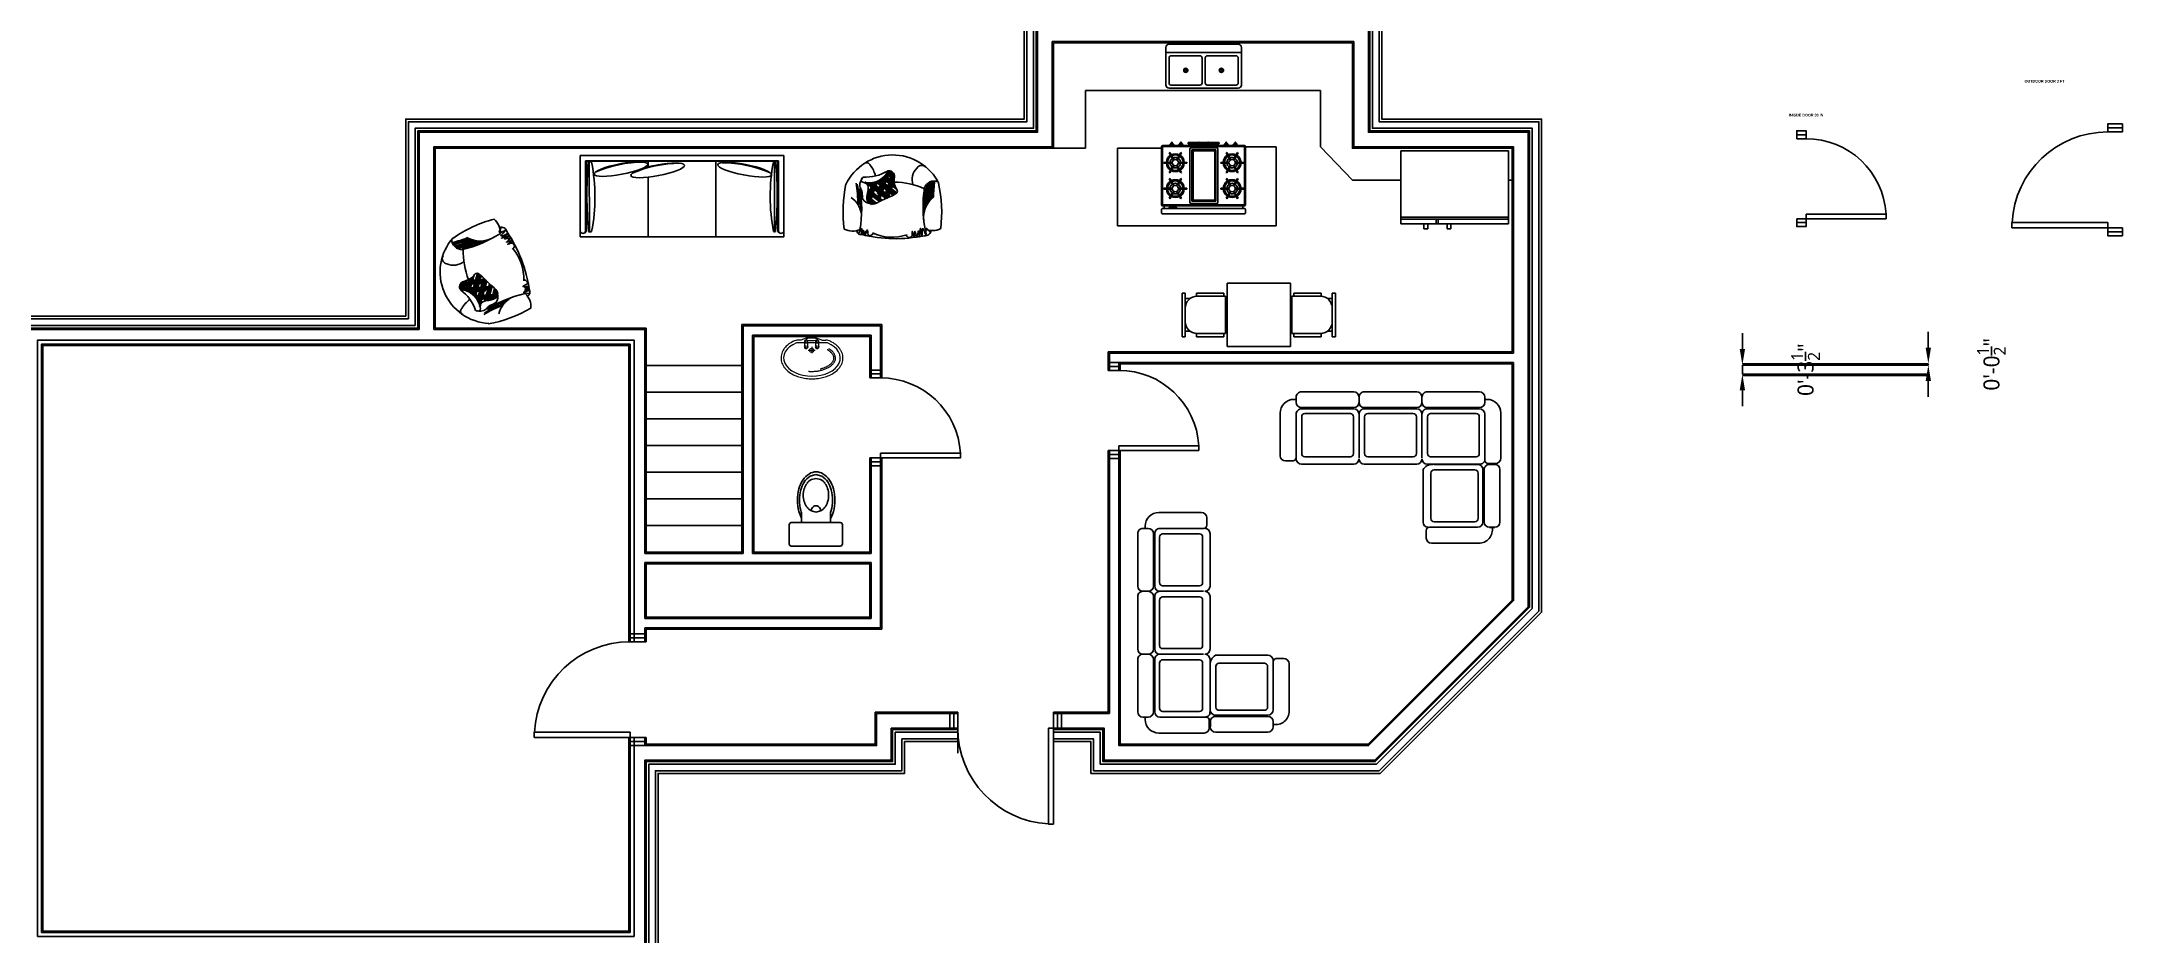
# Model space of a CAD drawing. Header units: inches. Extents: x 591 to 20043, y -1483 to 317.
# Drawn here: x 8639 to 9421, y -572 to -237 of the extents above; entities that cross this region are included whole.
import ezdxf

# ---------------------------------------------------------------- set-up
doc = ezdxf.new("R2010")
doc.units = ezdxf.units.IN
doc.header["$MEASUREMENT"] = 0
for name, color, linetype in [('SS - Drywall_(240)', 240, 'Continuous'), ('SS - Foundation_Wall_(2)', 2, 'Continuous'), ('SS - Masonry_(241)', 241, 'Continuous'), ('SS - Sheathing_(124)', 124, 'Continuous'), ('SS - Windows_(160)', 160, 'Continuous'), ('SS - Wood_(30)', 30, 'Continuous')]:
    doc.layers.add(name, color=color, linetype=linetype)
doc.styles.add('ATTR', font='romans.shx', dxfattribs={"width": 0.8, "height": 1.075})
doc.styles.add('SS.Text', font='l_10646.ttf')
doc.styles.add('SS.Title', font='swisseb.ttf')
doc.dimstyles.new('SS.3_16_TO_12', dxfattribs={"dimscale": 0, "dimtxt": 6, "dimasz": 6, "dimexe": 3, "dimexo": 3, "dimgap": 3, "dimtad": 0, "dimdec": 4, "dimzin": 1, "dimdsep": 46, "dimlunit": 4, "dimtxsty": 'SS.Text', "dimcen": 0, "dimclrd": 256, "dimclre": 256, "dimclrt": 256, "dimadec": 0, "dimazin": 2, "dimtfac": 0.75, "dimtdec": 4, "dimtmove": 2, "dimatfit": 1, "dimfxl": 1, "dimtolj": 1, "dimtzin": 0, "dimlwd": -1, "dimlwe": -1, "dimarcsym": 0})

msp = doc.modelspace()

# ---------------------------------------------------------------- texts
at = {"char_height": 1, "attachment_point": 1, "style": 'SS.Title'}
for s, width, insert in [('OUTDOOR DOOR 3 FT', 66.5520194, (9383.96287, -251.67255)), ('INISDE DOOR 30 IN', 18.6077719, (9295.44675, -264.41541))]:
    msp.add_mtext_dynamic_manual_height_columns(s, width=width, gutter_width=1, heights=[0], dxfattribs=dict(at, insert=insert))

# ---------------------------------------------------------------- blocks, each defined once
blk = doc.blocks.new('A$C389D7A6F')
for p, q in [((0, 672), (0, 642)), ((0, 597), (0, 42)), ((790, 682), (10, 682)), ((790, 632), (10, 632)), ((790, 607), (10, 607)), ((790, 597), (10, 597)), ((10, 597), (10, 42)), ((25, 632), (25, 607)), ((659, 632), (659, 618)), ((659, 618), (726, 618)), ((665, 618), (665, 615)), ((665, 615), (721, 609)), ((721, 609), (721, 618)), ((726, 618), (726, 632)), ((775, 632), (775, 607)), ((790, 42), (790, 597)), ((800, 642), (800, 672)), ((800, 42), (800, 597)), ((90, 446), (18, 446)), ((18, 446), (18, 439)), ((18, 439), (90, 437)), ((76, 539), (69, 535)), ((69, 535), (104, 472)), ((105, 412), (69, 350)), ((112, 476), (76, 539)), ((76, 346), (113, 408)), ((90, 437), (90, 446)), ((104, 472), (112, 476)), ((113, 408), (105, 412)), ((178, 539), (141, 477)), ((141, 477), (149, 472)), ((150, 413), (142, 408)), ((142, 408), (178, 346)), ((149, 472), (185, 535)), ((185, 350), (150, 413)), ((236, 446), (164, 447)), ((164, 447), (164, 439)), ((164, 439), (236, 439)), ((185, 535), (178, 539)), ((236, 439), (236, 446)), ((263, 573), (263, 63)), ((520, 583), (273, 583)), ((510, 563), (283, 563)), ((283, 563), (283, 73)), ((500, 553), (293, 553)), ((293, 553), (293, 83)), ((500, 83), (500, 553)), ((510, 73), (510, 563)), ((530, 63), (530, 573)), ((559, 446), (632, 447)), ((559, 439), (559, 446)), ((632, 439), (559, 439)), ((611, 535), (617, 539)), ((647, 472), (611, 535)), ((611, 350), (646, 413)), ((617, 539), (654, 477)), ((653, 408), (617, 346)), ((632, 447), (632, 439)), ((646, 413), (653, 408)), ((654, 477), (647, 472)), ((683, 408), (690, 412)), ((720, 346), (683, 408)), ((684, 476), (720, 539)), ((691, 472), (684, 476)), ((690, 412), (726, 350)), ((726, 535), (691, 472)), ((705, 446), (778, 446)), ((705, 437), (705, 446)), ((778, 439), (705, 437)), ((720, 539), (726, 535)), ((778, 446), (778, 439)), ((18, 199), (18, 192)), ((90, 199), (18, 199)), ((69, 350), (76, 346)), ((76, 292), (69, 288)), ((69, 288), (104, 225)), ((112, 229), (76, 292)), ((90, 190), (90, 199)), ((104, 225), (112, 229)), ((178, 292), (141, 230)), ((141, 230), (149, 225)), ((149, 225), (185, 288)), ((164, 200), (164, 192)), ((236, 199), (164, 200)), ((178, 346), (185, 350)), ((185, 288), (178, 292)), ((236, 192), (236, 199)), ((559, 199), (632, 200)), ((559, 191), (559, 199)), ((617, 346), (611, 350)), ((611, 288), (617, 292)), ((647, 225), (611, 288)), ((617, 292), (654, 230)), ((632, 200), (632, 192)), ((654, 230), (647, 225)), ((684, 229), (720, 292)), ((691, 225), (684, 229)), ((726, 288), (691, 225)), ((705, 190), (705, 199)), ((705, 199), (778, 199)), ((726, 350), (720, 346)), ((720, 292), (726, 288)), ((778, 199), (778, 192)), ((10, 42), (790, 42)), ((10, 32), (790, 32)), ((18, 192), (90, 190)), ((105, 165), (69, 102)), ((69, 102), (76, 99)), ((76, 99), (113, 161)), ((76, 32), (76, 24)), ((81, 19), (93, 19)), ((93, 21), (93, 1)), ((94, 22), (98, 22)), ((94, 0), (98, 0)), ((99, 1), (99, 21)), ((99, 19), (111, 19)), ((113, 161), (105, 165)), ((116, 24), (116, 32)), ((150, 166), (142, 161)), ((142, 161), (178, 99)), ((185, 102), (150, 166)), ((163, 32), (163, 24)), ((164, 192), (236, 192)), ((168, 19), (180, 19)), ((178, 99), (185, 102)), ((180, 21), (180, 1)), ((181, 22), (185, 22)), ((181, 0), (185, 0)), ((186, 1), (186, 21)), ((186, 19), (198, 19)), ((203, 24), (203, 32)), ((251, 11), (251, 7)), ((256, 16), (344, 16)), ((353, 2), (256, 2)), ((271, 32), (271, 16)), ((273, 53), (520, 53)), ((281, 16), (281, 32)), ((283, 73), (510, 73)), ((293, 83), (500, 83)), ((336, 32), (336, 24)), ((341, 19), (353, 19)), ((353, 21), (353, 1)), ((354, 22), (358, 22)), ((354, 0), (358, 0)), ((359, 1), (359, 21)), ((359, 19), (371, 19)), ((440, 2), (359, 2)), ((369, 16), (430, 16)), ((376, 24), (376, 32)), ((423, 32), (423, 24)), ((428, 19), (440, 19)), ((440, 21), (440, 1)), ((441, 22), (445, 22)), ((441, 0), (445, 0)), ((446, 1), (446, 21)), ((446, 19), (458, 19)), ((542, 2), (446, 2)), ((456, 16), (542, 16)), ((463, 24), (463, 32)), ((516, 16), (516, 32)), ((526, 32), (526, 16)), ((547, 11), (547, 7)), ((632, 192), (559, 192)), ((595, 32), (595, 24)), ((600, 19), (612, 19)), ((611, 102), (646, 166)), ((617, 99), (611, 102)), ((612, 21), (612, 1)), ((613, 22), (617, 22)), ((613, 0), (617, 0)), ((653, 161), (617, 99)), ((618, 1), (618, 21)), ((618, 19), (630, 19)), ((635, 24), (635, 32)), ((646, 166), (653, 161)), ((682, 32), (682, 24)), ((683, 161), (690, 165)), ((720, 99), (683, 161)), ((687, 19), (699, 19)), ((690, 165), (726, 102)), ((699, 21), (699, 1)), ((700, 22), (704, 22)), ((700, 0), (704, 0)), ((778, 192), (705, 190)), ((705, 1), (705, 21)), ((705, 19), (717, 19)), ((726, 102), (720, 99)), ((722, 24), (722, 32))]:
    blk.add_line(p, q)
for centre in [(127, 442), (669, 442), (127, 195), (669, 195)]:
    blk.add_circle(centre, 30.2)
for centre, radius, start, end in [((10, 672), 10, 90, 180), ((10, 642), 10, 180, 270), ((10, 597), 10, 90, 180), ((790, 672), 10, 0, 90), ((790, 642), 10, 270, 0), ((790, 597), 10, 0, 90), ((127, 442), 85, 122.6475, 177.58), ((127, 442), 85, 182.8169, 237.6886), ((127, 442), 73.6, 123.3375, 177.134), ((127, 442), 73.6, 183.3375, 237.134), ((127, 442), 50.3, 125.1395, 175.5702), ((127, 442), 50.3, 185.097, 235.7691), ((127, 442), 85, 62.5891, 117.4103), ((127, 442), 73.6, 63.3375, 117.134), ((127, 442), 50.3, 65.3787, 115.6083), ((127, 442), 50.3, 5.5755, 55.8452), ((127, 442), 50.3, 305.533, 356.044), ((127, 442), 73.6, 3.3375, 57.134), ((127, 442), 73.6, 303.3375, 357.134), ((127, 442), 85, 2.7, 57.3491), ((127, 442), 85, 302.8694, 357.4577), ((273, 573), 10, 90, 180), ((520, 573), 10, 0, 90), ((669, 442), 85, 122.6509, 177.3), ((669, 442), 85, 182.5423, 237.1306), ((669, 442), 73.6, 122.866, 176.6625), ((669, 442), 73.6, 182.866, 236.6625), ((669, 442), 50.3, 124.1548, 174.4245), ((669, 442), 50.3, 183.956, 234.467), ((669, 442), 85, 62.5897, 117.4109), ((669, 442), 73.6, 62.866, 116.6625), ((669, 442), 50.3, 64.3917, 114.6213), ((669, 442), 50.3, 304.2309, 354.903), ((669, 442), 50.3, 4.4298, 54.8605), ((669, 442), 73.6, 2.866, 56.6625), ((669, 442), 73.6, 302.866, 356.6625), ((669, 442), 85, 302.3114, 357.1831), ((669, 442), 85, 2.42, 57.3525), ((127, 195), 85, 122.6475, 177.58), ((127, 195), 73.6, 123.3375, 177.134), ((127, 195), 50.3, 125.1395, 175.5702), ((127, 442), 85, 242.9279, 297.6274), ((127, 195), 85, 62.5891, 117.4103), ((127, 195), 73.6, 63.3375, 117.134), ((127, 442), 73.6, 243.3375, 297.134), ((127, 195), 50.3, 65.3787, 115.6083), ((127, 442), 50.3, 245.2937, 296.0059), ((127, 195), 50.3, 5.5755, 55.8452), ((127, 195), 73.6, 3.3375, 57.134), ((127, 195), 85, 2.7, 57.3491), ((669, 195), 85, 122.6509, 177.3), ((669, 195), 73.6, 122.866, 176.6625), ((669, 195), 50.3, 124.1548, 174.4245), ((669, 442), 85, 242.3726, 297.0721), ((669, 195), 85, 62.5897, 117.4109), ((669, 442), 73.6, 242.866, 296.6625), ((669, 195), 73.6, 62.866, 116.6625), ((669, 442), 50.3, 243.9941, 294.7063), ((669, 195), 50.3, 64.3917, 114.6213), ((669, 195), 50.3, 4.4298, 54.8605), ((669, 195), 73.6, 2.866, 56.6625), ((669, 195), 85, 2.42, 57.3525), ((10, 42), 10, 180, 270), ((127, 195), 85, 182.8169, 237.6886), ((127, 195), 73.6, 183.3375, 237.134), ((81, 24), 5, 180, 270), ((127, 195), 50.3, 185.097, 235.7691), ((96, 19), 12.9, 177.3953, 256.8634), ((127, 195), 85, 242.9279, 297.6274), ((94, 21), 1, 90, 180), ((94, 1), 1, 180, 270), ((127, 195), 73.6, 243.3375, 297.134), ((98, 21), 1, 0, 90), ((98, 1), 1, 270, 0), ((96, 19), 12.9, 283.1366, 2.6047), ((127, 195), 50.3, 245.2937, 296.0059), ((111, 24), 5, 270, 0), ((127, 195), 50.3, 305.533, 356.044), ((168, 24), 5, 180, 270), ((127, 195), 73.6, 303.3375, 357.134), ((183, 19), 12.9, 177.3953, 256.8634), ((127, 195), 85, 302.8694, 357.4577), ((181, 21), 1, 90, 180), ((181, 1), 1, 180, 270), ((185, 21), 1, 0, 90), ((185, 1), 1, 270, 0), ((183, 19), 12.9, 283.1366, 2.6047), ((198, 24), 5, 270, 0), ((256, 11), 5, 90, 180), ((256, 7), 5, 180, 270), ((252, 3), 1, 180, 270), ((273, 63), 10, 180, 270), ((341, 24), 5, 180, 270), ((356, 19), 12.9, 177.3953, 256.8634), ((354, 21), 1, 90, 180), ((354, 1), 1, 180, 270), ((358, 21), 1, 0, 90), ((358, 1), 1, 270, 0), ((356, 19), 12.9, 283.1366, 2.6047), ((371, 24), 5, 270, 0), ((428, 24), 5, 180, 270), ((443, 19), 12.9, 177.3953, 256.8634), ((441, 21), 1, 90, 180), ((441, 1), 1, 180, 270), ((445, 21), 1, 0, 90), ((445, 1), 1, 270, 0), ((443, 19), 12.9, 283.1366, 2.6047), ((458, 24), 5, 270, 0), ((520, 63), 10, 270, 0), ((542, 11), 5, 0, 90), ((542, 7), 5, 270, 0), ((669, 195), 85, 182.5423, 237.1306), ((669, 195), 73.6, 182.866, 236.6625), ((600, 24), 5, 180, 270), ((615, 19), 12.9, 177.3953, 256.8634), ((613, 21), 1, 90, 180), ((613, 1), 1, 180, 270), ((617, 21), 1, 0, 90), ((617, 1), 1, 270, 0), ((615, 19), 12.9, 283.1366, 2.6047), ((669, 195), 50.3, 183.956, 234.467), ((669, 195), 85, 242.3726, 297.0721), ((630, 24), 5, 270, 0), ((669, 195), 73.6, 242.866, 296.6625), ((669, 195), 50.3, 243.9941, 294.7063), ((687, 24), 5, 180, 270), ((702, 19), 12.9, 177.3953, 256.8634), ((669, 195), 50.3, 304.2309, 354.903), ((700, 21), 1, 90, 180), ((700, 1), 1, 180, 270), ((704, 21), 1, 0, 90), ((704, 1), 1, 270, 0), ((702, 19), 12.9, 283.1366, 2.6047), ((669, 195), 73.6, 302.866, 356.6625), ((669, 195), 85, 302.3114, 357.1831), ((717, 24), 5, 270, 0), ((790, 42), 10, 270, 0)]:
    blk.add_arc(centre, radius, start, end)
blk = doc.blocks.new('A$C611E44E9')
for p, q in [((0.661, 1.445), (0.21, 1.445)), ((0.711, 1.322), (0.711, 1.395)), ((0.008, 1.242), (0.008, 0.742)), ((0.108, 1.293), (0.058, 1.293)), ((0.058, 1.292), (0.108, 1.292)), ((0.158, 1.242), (0.158, 0.742)), ((0.171, 1.242), (0.171, 0.742)), ((0.217, 0.775), (0.217, 1.209)), ((0.681, 1.292), (0.221, 1.292)), ((0.681, 1.292), (0.221, 1.292)), ((0.681, 1.292), (0.221, 1.292)), ((0.247, 1.239), (0.637, 1.239)), ((0.667, 1.209), (0.667, 0.775)), ((0.742, 0.742), (0.742, 1.242)), ((0, 0.633), (0, 0.202)), ((0.122, 0.683), (0.05, 0.683)), ((0.108, 0.693), (0.058, 0.693)), ((0.058, 0.692), (0.108, 0.692)), ((0.152, 0.653), (0.152, 0.212)), ((0.202, 0.69), (0.702, 0.69)), ((0.637, 0.692), (0.221, 0.692)), ((0.637, 0.692), (0.221, 0.692)), ((0.669, 0.619), (0.235, 0.619)), ((0.637, 0.745), (0.247, 0.745)), ((0.752, 0.629), (0.752, 0.212)), ((0.752, 0.629), (0.752, 0.212)), ((0.802, 0.69), (1.302, 0.69)), ((1.269, 0.619), (0.835, 0.619)), ((1.352, 0.629), (1.352, 0.212)), ((1.352, 0.629), (1.352, 0.212)), ((1.402, 0.69), (1.902, 0.69)), ((1.869, 0.619), (1.435, 0.619)), ((1.952, 0.629), (1.952, 0.212)), ((1.952, 0.629), (1.952, 0.212)), ((1.982, 0.659), (2.054, 0.659)), ((2.104, 0.609), (2.104, 0.202)), ((0.205, 0.589), (0.205, 0.238)), ((0.699, 0.238), (0.699, 0.589)), ((0.805, 0.589), (0.805, 0.238)), ((1.299, 0.238), (1.299, 0.589)), ((1.405, 0.589), (1.405, 0.238)), ((1.899, 0.238), (1.899, 0.589)), ((0.235, 0.208), (0.669, 0.208)), ((0.835, 0.208), (1.269, 0.208)), ((1.435, 0.208), (1.869, 0.208)), ((0.13, 0.072), (0.15, 0.072)), ((0.152, 0.05), (0.152, 0.1)), ((0.702, 0.162), (0.202, 0.162)), ((0.702, 0.15), (0.202, 0.15)), ((0.702, 0), (0.202, 0)), ((0.752, 0.1), (0.752, 0.05)), ((0.752, 0.05), (0.752, 0.1)), ((1.302, 0.162), (0.802, 0.162)), ((1.302, 0.15), (0.802, 0.15)), ((1.302, 0), (0.802, 0)), ((1.352, 0.1), (1.352, 0.05)), ((1.352, 0.05), (1.352, 0.1)), ((1.902, 0.162), (1.402, 0.162)), ((1.902, 0.15), (1.402, 0.15)), ((1.902, 0), (1.402, 0)), ((1.952, 0.1), (1.952, 0.05)), ((1.952, 0.05), (1.952, 0.1)), ((1.974, 0.072), (1.954, 0.072))]:
    blk.add_line(p, q)
for centre, radius, start, end in [((0.21, 1.315), 0.13, 90, 189.8614), ((0.661, 1.395), 0.05, 0, 90), ((0.058, 1.242), 0.05, 90, 180), ((0.108, 1.242), 0.05, 0, 90), ((0.221, 1.242), 0.05, 90, 180), ((0.247, 1.209), 0.03, 90, 180), ((0.637, 1.209), 0.03, 0, 90), ((0.681, 1.322), 0.03, 270, 0), ((0.692, 1.242), 0.05, 0, 90), ((0.05, 0.633), 0.05, 90, 180), ((0.058, 0.742), 0.05, 180, 270), ((0.108, 0.742), 0.05, 270, 0), ((0.122, 0.653), 0.03, 0, 90), ((0.198, 0.644), 0.0458, 84.6649, 178.9903), ((0.221, 0.742), 0.05, 180, 270), ((0.235, 0.589), 0.03, 90, 180), ((0.247, 0.775), 0.03, 180, 270), ((0.637, 0.775), 0.03, 270, 0), ((0.653, 0.796), 0.104, 267.2489, 328.8794), ((0.669, 0.589), 0.03, 0, 90), ((0.702, 0.64), 0.05, 0, 90), ((0.802, 0.64), 0.05, 90, 180), ((0.835, 0.589), 0.03, 90, 180), ((1.269, 0.589), 0.03, 0, 90), ((1.302, 0.64), 0.05, 0, 90), ((1.402, 0.64), 0.05, 90, 180), ((1.435, 0.589), 0.03, 90, 180), ((1.869, 0.589), 0.03, 0, 90), ((1.902, 0.64), 0.05, 0, 90), ((1.982, 0.629), 0.03, 90, 180), ((2.054, 0.609), 0.05, 0, 90), ((0.13, 0.202), 0.13, 180, 270), ((0.202, 0.212), 0.05, 180, 270), ((0.235, 0.238), 0.03, 180, 270), ((0.669, 0.238), 0.03, 270, 0), ((0.702, 0.212), 0.05, 270, 0), ((0.802, 0.212), 0.05, 180, 270), ((0.835, 0.238), 0.03, 180, 270), ((1.269, 0.238), 0.03, 270, 0), ((1.302, 0.212), 0.05, 270, 0), ((1.402, 0.212), 0.05, 180, 270), ((1.435, 0.238), 0.03, 180, 270), ((1.869, 0.238), 0.03, 270, 0), ((1.902, 0.212), 0.05, 270, 0), ((1.974, 0.202), 0.13, 270, 0), ((0.202, 0.1), 0.05, 90, 180), ((0.202, 0.05), 0.05, 180, 270), ((0.702, 0.1), 0.05, 0, 90), ((0.702, 0.05), 0.05, 270, 0), ((0.802, 0.1), 0.05, 90, 180), ((0.802, 0.05), 0.05, 180, 270), ((1.302, 0.1), 0.05, 0, 90), ((1.302, 0.05), 0.05, 270, 0), ((1.402, 0.1), 0.05, 90, 180), ((1.402, 0.05), 0.05, 180, 270), ((1.902, 0.1), 0.05, 0, 90), ((1.902, 0.05), 0.05, 270, 0)]:
    blk.add_arc(centre, radius, start, end)
blk = doc.blocks.new('A$C44022395')
for p, q in [((0, 0.688), (0, 0.504)), ((0.487, 0.708), (0.02, 0.708)), ((0.507, 0.504), (0.507, 0.688)), ((0.487, 0.484), (0.02, 0.484)), ((0.113, 0.484), (0.113, 0.389)), ((0.389, 0.484), (0.389, 0.391)), ((0.252, 0.385), (0.207, 0.373)), ((0.296, 0.373), (0.252, 0.385)), ((0.195, 0.04), (0.252, 0.024)), ((0.207, 0.073), (0.252, 0.062)), ((0.252, 0.062), (0.296, 0.073)), ((0.252, 0.024), (0.308, 0.04))]:
    blk.add_line(p, q)
for centre, radius, start, end in [((0.02, 0.688), 0.02, 90, 180), ((0.487, 0.688), 0.02, 0, 90), ((0.02, 0.504), 0.02, 180, 270), ((0.366, 0.302), 0.291, 150.4483, 164.652), ((0.134, 0.302), 0.291, 15.348, 28.5058), ((0.487, 0.504), 0.02, 270, 0), ((0.478, 0.271), 0.407, 164.652, 180), ((0.478, 0.271), 0.407, 180, 195.348), ((0.48, 0.271), 0.386, 165.1916, 180), ((0.48, 0.271), 0.386, 180, 194.8084), ((0.367, 0.301), 0.269, 161.3359, 165.1916), ((0.346, 0.223), 0.215, 162.7734, 180), ((0.346, 0.223), 0.215, 180, 197.2266), ((0.3, 0.238), 0.166, 143.1832, 162.7734), ((0.27, 0.259), 0.13, 118.958, 143.1832), ((0.252, 0.369), 0.0451, 174.4043, 5.5957), ((0.233, 0.259), 0.13, 36.8168, 61.042), ((0.204, 0.238), 0.166, 17.2266, 36.8168), ((0.158, 0.223), 0.215, 0, 17.2266), ((0.158, 0.223), 0.215, 342.7734, 0), ((0.136, 0.301), 0.269, 14.8084, 19.6606), ((0.024, 0.271), 0.386, 0, 14.8084), ((0.024, 0.271), 0.386, 345.1916, 0), ((0.022, 0.271), 0.407, 0, 15.348), ((0.022, 0.271), 0.407, 344.652, 0), ((0.366, 0.24), 0.291, 195.348, 213.5296), ((0.367, 0.241), 0.269, 194.8084, 212.5477), ((0.295, 0.193), 0.206, 213.5296, 237.9903), ((0.296, 0.196), 0.185, 212.5477, 237.0167), ((0.3, 0.209), 0.166, 197.2266, 216.8168), ((0.27, 0.187), 0.13, 216.8168, 241.042), ((0.25, 0.122), 0.122, 237.9903, 270), ((0.25, 0.122), 0.122, 270, 302.0097), ((0.233, 0.187), 0.13, 298.958, 323.1832), ((0.207, 0.196), 0.185, 302.9833, 327.4523), ((0.205, 0.193), 0.206, 302.0097, 326.4704), ((0.204, 0.209), 0.166, 323.1832, 342.7734), ((0.136, 0.241), 0.269, 327.4523, 345.1916), ((0.134, 0.24), 0.291, 326.4704, 344.652)]:
    blk.add_arc(centre, radius, start, end)
blk = doc.blocks.new('A$C06440E15')
at = {"lineweight": 5}
for p, q in [((0.203, 0.025), (0.163, 0.025)), ((0.265, 0.122), (0.332, 0.122)), ((0.298, 0.089), (0.298, 0.149)), ((0.4, 0.025), (0.428, 0.025))]:
    blk.add_line(p, q, dxfattribs=at)
for points in [[(0.147, 0.05), (0.233, 0.05)], [(0.24, 0.028), (0.233, 0.028), (0.233, 0.086), (0.235, 0.086)], [(0.255, 0.086), (0.259, 0.086), (0.259, 0.028), (0.253, 0.028)], [(0.259, 0.05), (0.338, 0.05)], [(0.345, 0.028), (0.338, 0.028), (0.338, 0.086), (0.34, 0.086)], [(0.36, 0.086), (0.364, 0.086), (0.364, 0.028), (0.358, 0.028)], [(0.364, 0.05), (0.444, 0.05)]]:
    blk.add_lwpolyline(points, dxfattribs=at)
for points in [[(0.24, 0.053), (0.253, 0.053), (0.253, 0.023), (0.24, 0.023)], [(0.345, 0.053), (0.358, 0.053), (0.358, 0.023), (0.345, 0.023)]]:
    blk.add_lwpolyline(points, close=True, dxfattribs=at)
for centre, radius in [((0.245, 0.089), 0.0108), ((0.298, 0.121), 0.0195), ((0.35, 0.089), 0.0108)]:
    blk.add_circle(centre, radius, dxfattribs=at)
for centre, radius, start, end in [((0.163, 0.126), 0.101, 243.3958, 270), ((0.302, 0.207), 0.207, 241.443, 298.557), ((0.246, 0.087), 0.0177, 317.1345, 225.2641), ((0.351, 0.087), 0.0177, 317.1345, 225.2641), ((0.428, 0.126), 0.101, 270, 296.6012)]:
    blk.add_arc(centre, radius, start, end, dxfattribs=at)
blk.add_ellipse((0.296, 0.195), major_axis=(-0.27, 0), ratio=0.641085, start_param=2.154405, end_param=7.270373, dxfattribs=at)
at = {"lineweight": 5, "extrusion": (1.54074e-33, -5.55112e-17, -1)}
blk.add_ellipse((0.299, 0.017), major_axis=(-0.0526, 0), ratio=0.224043, dxfattribs=at)
at = {"lineweight": 5}
for points, knots in [([(0.473, 0.036), (0.475, 0.037), (0.477, 0.038), (0.496, 0.048), (0.512, 0.058), (0.536, 0.078), (0.545, 0.088), (0.562, 0.107), (0.569, 0.117), (0.578, 0.136), (0.582, 0.144), (0.587, 0.161), (0.589, 0.17), (0.591, 0.187), (0.591, 0.196), (0.59, 0.213), (0.589, 0.222), (0.584, 0.239), (0.581, 0.247), (0.574, 0.263), (0.569, 0.271), (0.559, 0.286), (0.553, 0.294), (0.54, 0.307), (0.533, 0.314), (0.51, 0.334), (0.492, 0.345), (0.456, 0.363), (0.439, 0.369), (0.404, 0.38), (0.386, 0.385), (0.348, 0.391), (0.329, 0.393), (0.29, 0.394), (0.271, 0.393), (0.233, 0.39), (0.214, 0.387), (0.177, 0.378), (0.16, 0.372), (0.126, 0.359), (0.111, 0.351), (0.082, 0.333), (0.068, 0.324), (0.047, 0.304), (0.039, 0.295), (0.025, 0.276), (0.019, 0.266), (0.01, 0.248), (0.007, 0.24), (0.003, 0.223), (0.001, 0.214), (0, 0.197), (0, 0.189), (0.002, 0.172), (0.003, 0.163), (0.008, 0.147), (0.012, 0.138), (0.02, 0.123), (0.024, 0.115), (0.035, 0.1), (0.041, 0.093), (0.054, 0.08), (0.061, 0.073), (0.083, 0.055), (0.1, 0.045), (0.118, 0.036)], [2.233946, 2.233946, 2.233946, 2.233946, 2.256118, 2.256118, 2.485463, 2.485463, 2.651256, 2.651256, 2.817049, 2.817049, 2.939754, 2.939754, 3.06246, 3.06246, 3.185165, 3.185165, 3.307871, 3.307871, 3.430576, 3.430576, 3.553282, 3.553282, 3.675987, 3.675987, 3.798693, 3.798693, 4.055849, 4.055849, 4.258192, 4.258192, 4.460534, 4.460534, 4.662877, 4.662877, 4.86522, 4.86522, 5.067563, 5.067563, 5.269906, 5.269906, 5.472249, 5.472249, 5.674592, 5.674592, 5.832606, 5.832606, 5.99062, 5.99062, 6.11149, 6.11149, 6.232361, 6.232361, 6.353231, 6.353231, 6.474101, 6.474101, 6.594971, 6.594971, 6.715842, 6.715842, 6.836712, 6.836712, 6.957582, 6.957582, 7.190813, 7.190813, 7.190813, 7.190813]), ([(0.33, 0.321), (0.326, 0.322), (0.323, 0.322), (0.307, 0.323), (0.294, 0.323), (0.269, 0.322), (0.257, 0.321), (0.232, 0.318), (0.221, 0.315), (0.198, 0.31), (0.187, 0.306), (0.166, 0.298), (0.156, 0.294), (0.137, 0.285), (0.129, 0.28), (0.114, 0.269), (0.107, 0.263), (0.097, 0.253), (0.093, 0.248), (0.086, 0.239), (0.083, 0.235), (0.078, 0.226), (0.076, 0.222), (0.073, 0.213), (0.072, 0.209), (0.071, 0.2), (0.071, 0.196), (0.071, 0.188), (0.072, 0.184), (0.074, 0.175), (0.075, 0.171), (0.079, 0.162), (0.081, 0.158), (0.087, 0.149), (0.091, 0.144), (0.099, 0.135), (0.103, 0.131), (0.113, 0.122), (0.119, 0.118), (0.128, 0.111), (0.132, 0.109), (0.136, 0.107)], [4.568564, 4.568564, 4.568564, 4.568564, 4.614838, 4.614838, 4.770312, 4.770312, 4.925787, 4.925787, 5.081261, 5.081261, 5.236736, 5.236736, 5.39221, 5.39221, 5.547685, 5.547685, 5.70316, 5.70316, 5.824954, 5.824954, 5.946748, 5.946748, 6.068542, 6.068542, 6.190337, 6.190337, 6.312131, 6.312131, 6.433925, 6.433925, 6.555719, 6.555719, 6.677514, 6.677514, 6.799308, 6.799308, 6.921102, 6.921102, 7.042896, 7.042896, 7.109827, 7.109827, 7.109827, 7.109827]), ([(0.217, 0.299), (0.216, 0.298), (0.214, 0.298), (0.203, 0.295), (0.193, 0.292), (0.175, 0.286), (0.167, 0.282), (0.153, 0.276), (0.147, 0.272), (0.137, 0.267), (0.133, 0.264), (0.126, 0.258), (0.122, 0.256), (0.114, 0.249), (0.11, 0.245), (0.103, 0.237), (0.101, 0.234), (0.096, 0.228), (0.094, 0.224), (0.091, 0.218), (0.09, 0.215), (0.088, 0.211), (0.088, 0.209), (0.087, 0.205), (0.087, 0.204), (0.086, 0.2), (0.086, 0.198), (0.086, 0.195), (0.086, 0.194), (0.086, 0.19), (0.086, 0.188), (0.087, 0.183), (0.088, 0.182), (0.089, 0.178), (0.09, 0.176), (0.092, 0.17), (0.094, 0.167), (0.098, 0.161), (0.1, 0.158), (0.104, 0.152), (0.107, 0.149), (0.113, 0.143), (0.116, 0.14), (0.123, 0.134), (0.127, 0.131), (0.136, 0.124), (0.142, 0.121), (0.149, 0.117), (0.15, 0.116), (0.151, 0.116)], [5.060674, 5.060674, 5.060674, 5.060674, 5.081456, 5.081456, 5.224699, 5.224699, 5.360745, 5.360745, 5.468504, 5.468504, 5.55379, 5.55379, 5.639077, 5.639077, 5.762652, 5.762652, 5.86456, 5.86456, 5.966467, 5.966467, 6.068374, 6.068374, 6.133144, 6.133144, 6.197913, 6.197913, 6.262683, 6.262683, 6.312162, 6.312162, 6.405308, 6.405308, 6.476407, 6.476407, 6.547506, 6.547506, 6.656966, 6.656966, 6.748953, 6.748953, 6.840941, 6.840941, 6.932929, 6.932929, 7.024917, 7.024917, 7.140489, 7.140489, 7.156981, 7.156981, 7.156981, 7.156981])]:
    blk.add_open_spline(points, degree=3, knots=knots, dxfattribs=at)
blk = doc.blocks.new('*D12')
at = {"transparency": 16777216}
for p, q in [((9278, -352.78), (9278, -346.78)), ((9278, -358.78), (9278, -362.28)), ((9278, -368.28), (9278, -374.28))]:
    blk.add_line(p, q, dxfattribs=at)
for points in [[(9277, -352.78), (9279, -352.78), (9278, -358.78)], [(9277, -368.28), (9279, -368.28), (9278, -362.28)]]:
    blk.add_solid(points, dxfattribs=at)
at = {"layer": 'Defpoints', "color": 0, "transparency": 16777216}
for p in [(9278, -358.78), (9278, -362.28), (9278, -362.28)]:
    blk.add_point(p, dxfattribs=at)
at = {"transparency": 16777216, "insert": (9301.71, -360.53), "char_height": 6, "attachment_point": 5, "rotation": 90, "style": 'SS.Text'}
blk.add_mtext('\\A1;0\'-3{\\H0.75x;\\S1/2;}"', dxfattribs=at)
blk = doc.blocks.new('*D13')
at = {"transparency": 16777216}
for p, q in [((9347.82, -352.28), (9347.82, -346.28)), ((9347.82, -358.78), (9347.82, -358.28)), ((9347.82, -364.78), (9347.82, -370.78))]:
    blk.add_line(p, q, dxfattribs=at)
for points in [[(9346.82, -352.28), (9348.82, -352.28), (9347.82, -358.28)], [(9346.82, -364.78), (9348.82, -364.78), (9347.82, -358.78)]]:
    blk.add_solid(points, dxfattribs=at)
at = {"layer": 'Defpoints', "color": 0, "transparency": 16777216}
for p in [(9347.82, -358.28), (9347.82, -358.28), (9347.82, -358.78)]:
    blk.add_point(p, dxfattribs=at)
at = {"transparency": 16777216, "insert": (9371.52, -358.53), "char_height": 6, "attachment_point": 5, "rotation": 90, "style": 'SS.Text'}
blk.add_mtext('\\A1;0\'-0{\\H0.75x;\\S1/2;}"', dxfattribs=at)
blk = doc.blocks.new('A$C68D44F0A')
at = {"ltscale": 0.8}
for p, q in [((344, 516), (282, 339)), ((350, 509), (287, 326)), ((357, 502), (288, 302)), ((410, 435), (330, 497)), ((394, 523), (335, 352)), ((408, 447), (336, 503)), ((399, 518), (339, 345)), ((408, 477), (340, 531)), ((405, 510), (344, 333)), ((409, 485), (346, 534)), ((408, 466), (346, 515)), ((410, 494), (353, 538)), ((407, 509), (368, 540)), ((341, 320), (174, 451)), ((237, 446), (190, 312)), ((259, 280), (190, 334)), ((266, 283), (191, 341)), ((243, 448), (193, 302)), ((254, 451), (196, 282)), ((289, 295), (196, 368)), ((350, 324), (197, 443)), ((298, 300), (198, 378)), ((304, 303), (199, 385)), ((312, 307), (201, 395)), ((263, 452), (204, 281)), ((358, 327), (211, 443)), ((270, 445), (212, 279)), ((367, 331), (223, 444)), ((374, 334), (231, 446)), ((398, 345), (260, 453)), ((405, 349), (268, 456)), ((317, 485), (274, 358)), ((326, 492), (277, 351)), ((415, 354), (279, 460)), ((421, 358), (286, 464)), ((427, 364), (294, 468)), ((426, 394), (314, 482)), ((414, 417), (322, 489)), ((389, 437), (349, 320)), ((408, 465), (361, 329)), ((254, 278), (189, 328)), ((245, 275), (190, 318)), ((233, 273), (192, 305)), ((225, 274), (195, 297))]:
    blk.add_line(p, q, dxfattribs=at)
for centre, radius, start, end in [((395, 256), 410, 26.3865, 154.9026), ((179, 825), 336, 266.7503, 301.2189), ((202, 623), 180, 258.8403, 324.0418), ((188, 575), 29, 19.0064, 131.9788), ((43, 447), 221, 13.6932, 38.5131), ((403, 388), 140, 93.3686, 113.1513), ((365, 495), 44.9, 356.2647, 105.0129), ((674, 470), 125, 132.535, 199.5324), ((625, 543), 40.1, 34.0322, 151.9717), ((1008, 220), 1008, 167.6039, 188.259), ((-845, 288), 962, 358.8894, 9.1326), ((-835, 272), 962, 358.6488, 9.64), ((-821, 239), 962, 358.3275, 9.64), ((-813, 239), 962, 350.0735, 9.64), ((398, -163), 613, 66.0548, 89.1137), ((1598, 256), 962, 171.1664, 190.7329), ((849, 169), 208, 128.5606, 186.7452), ((1608, 256), 962, 171.1664, 182.4789), ((725, 375), 83.2, 69.1677, 159.9582), ((1621, 290), 962, 171.1664, 182.1576), ((1631, 305), 962, 171.6738, 181.917), ((1640, 312), 962, 171.8, 181.5467), ((1650, 320), 962, 172.0661, 181.2569), ((1662, 324), 962, 172.0757, 180.676), ((1673, 329), 962, 172.2966, 180.3094), ((1682, 329), 962, 172.2947, 179.8888), ((-223, 211), 1008, 352.5473, 13.2025), ((-43, 170), 191, 6.4017, 55.7795), ((75, 201), 141, 242.7546, 295.1917), ((141, 61), 28.7, 167.9217, 282.9684), ((417, 1122), 1122, 256.1256, 281.8207), ((389, 387), 375, 245.6649, 288.6471), ((654, 68), 45.4, 260.7869, 358.8821), ((711, 205), 141, 245.6146, 298.0518)]:
    blk.add_arc(centre, radius, start, end, dxfattribs=at)
blk.add_spline([(409, 492), (419, 405), (432, 377), (386, 339), (289, 295), (218, 276), (199, 291), (192, 350), (185, 438), (145, 465), (157, 487), (138, 453), (152, 369), (158, 313), (221, 276)], degree=3, dxfattribs=at)
for points, knots in [([(123, 42), (136, 66), (161, 110), (137, 8), (172, 96), (150, 4), (189, 86), (166, -17), (199, 106), (195, 8), (223, 22), (242, 42)], [0, 0, 0, 0, 57.045813, 106.605856, 145.753582, 187.738083, 225.768641, 267.753142, 329.173397, 375.417004, 444.077394, 444.077394, 444.077394, 444.077394]), ([(501, 29), (509, 14), (523, 3), (556, 21), (543, 91), (571, -29), (567, 100), (590, -31), (599, 106), (613, -44), (610, 150), (633, -34), (624, 131), (669, -10), (651, 104), (678, 70), (690, 55)], [1463.791949, 1463.791949, 1463.791949, 1463.791949, 1526.610665, 1545.633724, 1591.404897, 1647.920957, 1701.677524, 1758.193584, 1817.207555, 1875.355784, 1959.324785, 2033.132465, 2101.97371, 2166.612579, 2223.755331, 2269.563488, 2269.563488, 2269.563488, 2269.563488])]:
    blk.add_open_spline(points, degree=3, knots=knots, dxfattribs=at)
blk = doc.blocks.new('A$C618761CF')
for p, q in [((0, 0.776), (1.94, 0.776)), ((0, 0.776), (0, 0)), ((0.05, 0.726), (1.89, 0.726)), ((0.05, 0.726), (0.05, 0.054)), ((0.055, 0.721), (1.885, 0.721)), ((0.055, 0.721), (0.055, 0.054)), ((0.086, 0.716), (0.087, 0.048)), ((0.647, 0.666), (0.647, 0.721)), ((1.294, 0), (1.294, 0.721)), ((1.854, 0.716), (1.853, 0.048)), ((1.885, 0.721), (1.885, 0.054)), ((1.89, 0.726), (1.89, 0.054)), ((1.94, 0.776), (1.94, 0)), ((0.647, 0), (0.647, 0.569)), ((0, 0), (1.94, 0))]:
    blk.add_line(p, q)
for centre, radius, start, end in [((3.983, 0.401), 3.92, 175.4493, 185.1211), ((-1.581, 0.38), 1.721, 348.9872, 11.1578), ((0.61, -0.468), 1.181, 90.3945, 113.2783), ((0.96, -0.479), 1.181, 90.3945, 113.2783), ((1.345, -0.474), 1.181, 66.7217, 89.6055), ((3.529, 0.386), 1.718, 169.0412, 191.2305), ((-2.042, 0.401), 3.92, 354.8789, 4.5507), ((0.025, 0.058), 0.0255, 193.4195, 351.1117), ((0.039, 0.055), 0.0157, 283.2936, 355.2006), ((1.901, 0.055), 0.0157, 184.7994, 256.7064), ((1.916, 0.058), 0.0255, 188.8883, 346.5805)]:
    blk.add_arc(centre, radius, start, end)
for centre, major_axis, ratio, start_param, end_param in [((0.097, 0.382), (-0.006, 0.334), 0.322726, -0.151988, 0.151988), ((0.094, 0.382), (0.001, 0.334), 0.326091, 3.001806, 3.279824)]:
    blk.add_ellipse(centre, major_axis=major_axis, ratio=ratio, start_param=start_param, end_param=end_param)
for centre in [(0.387, 0.646), (0.737, 0.634)]:
    blk.add_ellipse(centre, major_axis=(-0.256, -0.049), ratio=0.194175)
at = {"extrusion": (0, 0, -1)}
blk.add_ellipse((1.568, 0.64), major_axis=(0.256, -0.049), ratio=0.194175, dxfattribs=at)
for centre, major_axis, ratio, start_param, end_param in [((1.854, 0.382), (0, 0.334), 0.228259, -0.151988, 0.151988), ((1.851, 0.382), (-0.002, 0.334), 0.196951, 3.00232, 3.280338)]:
    blk.add_ellipse(centre, major_axis=major_axis, ratio=ratio, start_param=start_param, end_param=end_param, dxfattribs=at)
blk = doc.blocks.new("36'' Sink Double PV")
for p, q in [((-18, -4), (18, -4)), ((-0.75, -18.5), (-0.75, -6.5)), ((0.75, -6.5), (0.75, -18.5))]:
    blk.add_line(p, q)
for points in [[(-16.5, 0), (16.5, 0)], [(-18, -19.5), (-18, -1.5)], [(-16.5, -18.5), (-16.5, -6.5)], [(-15.5, -5.5), (-1.75, -5.5)], [(1.75, -5.5), (15.5, -5.5)], [(16.5, -6.5), (16.5, -18.5)], [(18, -1.5), (18, -19.5)], [(-1.75, -19.5), (-15.5, -19.5)], [(15.5, -19.5), (1.75, -19.5)], [(16.5, -21), (-16.5, -21)]]:
    blk.add_lwpolyline(points)
for centre, radius in [((-8.5, -12.5), 1), ((-8.5, -12.5), 0.5), ((8.5, -12.5), 1), ((8.5, -12.5), 0.5)]:
    blk.add_circle(centre, radius)
for centre, radius, start, end in [((-16.5, -1.5), 1.5, 90, 180), ((16.5, -1.5), 1.5, 0, 90), ((-15.5, -6.5), 1, 90, 180), ((-1.75, -6.5), 1, 0, 90), ((1.75, -6.5), 1, 90, 180), ((15.5, -6.5), 1, 0, 90), ((-16.5, -19.5), 1.5, 180, 270), ((-15.5, -18.5), 1, 180, 270), ((-1.75, -18.5), 1, 270, 0), ((1.75, -18.5), 1, 180, 270), ((15.5, -18.5), 1, 270, 0), ((16.5, -19.5), 1.5, 270, 0)]:
    blk.add_arc(centre, radius, start, end)
at = {"style": 'ATTR', "width": 0.8, "flags": 9}
blk.add_attdef('ESTCODE', (0, 0), '', height=0.0072, dxfattribs=at)
blk = doc.blocks.new('C12')
for p, q in [((-0.7013, -0.8734), (-0.7013, -0.0048)), ((0.5813, -0.0048), (-0.7013, -0.0048)), ((0.5813, -0.8734), (0.5813, -0.0048)), ((-0.7013, -0.7942), (0.5813, -0.7942)), ((-0.7013, -0.8208), (0.5813, -0.8208)), ((-0.2794, -0.8734), (-0.2794, -0.8208)), ((-0.2549, -0.8734), (-0.2549, -0.8208)), ((-0.7013, -0.8734), (0.5813, -0.8734)), ((-0.4266, -0.9363), (-0.4266, -0.8713)), ((-0.3802, -0.8713), (-0.3802, -0.9363)), ((-0.1512, -0.8713), (-0.1512, -0.9363)), ((-0.1048, -0.9363), (-0.1048, -0.8713)), ((-0.3802, -0.9363), (-0.4266, -0.9363)), ((-0.1512, -0.9363), (-0.1048, -0.9363))]:
    blk.add_line(p, q)
blk = doc.blocks.new('62438789')
at = {"xscale": 10, "zscale": 10}
blk.add_blockref('C12', (0.933, -0.007), dxfattribs=at)
blk = doc.blocks.new('REFRIG4')
at = {"xscale": 0.1, "zscale": 0.1}
blk.add_blockref('62438789', (-0.033, 0.012), dxfattribs=at)
blk = doc.blocks.new('A$C47EF7D3D')
for p, q in [((568, 800), (1368, 800)), ((568, 0), (568, 800)), ((1368, 800), (1368, 0)), ((0, 675), (40, 675)), ((0, 125), (0, 675)), ((40, 125), (40, 675)), ((103, 607), (40, 607)), ((181, 675), (525, 675)), ((181, 675), (181, 635)), ((190, 635), (550, 635)), ((525, 675), (525, 635)), ((550, 635), (550, 165)), ((1746, 635), (1386, 635)), ((1386, 635), (1386, 165)), ((1755, 675), (1411, 675)), ((1411, 675), (1411, 635)), ((1755, 675), (1755, 635)), ((1834, 607), (1896, 607)), ((1936, 675), (1896, 675)), ((1896, 125), (1896, 675)), ((1936, 125), (1936, 675)), ((40, 125), (0, 125)), ((103, 193), (40, 193)), ((181, 125), (181, 165)), ((181, 125), (525, 125)), ((550, 165), (190, 165)), ((525, 125), (525, 165)), ((1368, 0), (568, 0)), ((1386, 165), (1746, 165)), ((1411, 125), (1411, 165)), ((1755, 125), (1411, 125)), ((1755, 125), (1755, 165)), ((1834, 193), (1896, 193)), ((1896, 125), (1936, 125))]:
    blk.add_line(p, q)
for centre, start, end in [((190, 485), 90, 180), ((1746, 485), 0, 90), ((190, 315), 180, 270), ((1746, 315), 270, 0)]:
    blk.add_arc(centre, 150, start, end)

# ---------------------------------------------------------------- dimensions: what is measured, and where the dimension line sits
for base, p1, p2, picture, middle in [((9347.81878, -358.27867), (9347.81878, -358.77867), (9347.81878, -358.27867), '*D13', (9371.52182, -358.52867)), ((9278.00461, -362.27867), (9278.00461, -358.77867), (9278.00461, -362.27867), '*D12', (9301.70765, -360.52867))]:
    dim = msp.add_linear_dim(base=base, p1=p1, p2=p2, angle=90, dimstyle='SS.3_16_TO_12', override={"dimscale": 1})
    dim.commit()
    dim.dimension.update_dxf_attribs({"geometry": picture, "text_midpoint": middle})

# ---------------------------------------------------------------- linework, layer by layer
for p, q in [((9119.56181, -255.7206), (9031.30226, -255.7206)), ((9019.30226, -277.36932), (9031.30226, -277.36932)), ((9043.30226, -277.36932), (9043.30226, -306.51936)), ((9043.30226, -277.36932), (9055.30226, -277.36932)), ((9055.30226, -277.36932), (9059.86446, -277.36932)), ((9095.56181, -276.86932), (9091.36052, -276.86932)), ((9102.93197, -276.86932), (9095.56181, -276.86932)), ((9102.93197, -306.51936), (9102.93197, -276.86932)), ((9119.56181, -276.86932), (9131.56181, -289.36932)), ((9131.56181, -276.86932), (9131.56181, -277.36932)), ((9131.56181, -289.36932), (9149.734, -289.36932)), ((9190.1303, -289.36932), (9191.56181, -289.36932)), ((9043.30226, -306.51936), (9102.93197, -306.51936)), ((8866.25896, -350.41495), (8866.25896, -359.02506)), ((8866.25896, -359.02506), (8866.25896, -369.02506)), ((8902.25896, -359.02506), (8866.25896, -359.02506)), ((8866.25896, -359.02506), (8902.25896, -359.02506)), ((9043.83766, -357.84197), (9040.33766, -357.84197)), ((8866.25896, -369.02506), (8866.25896, -379.02506)), ((8902.25896, -369.02506), (8866.25896, -369.02506)), ((8866.25896, -369.02506), (8902.25896, -369.02506)), ((8866.25896, -379.02506), (8866.25896, -389.02506)), ((8902.25896, -379.02506), (8866.25896, -379.02506)), ((8866.25896, -379.02506), (8902.25896, -379.02506)), ((8866.25896, -389.02506), (8866.25896, -399.02506)), ((8902.25896, -389.02506), (8866.25896, -389.02506)), ((8866.25896, -389.02506), (8902.25896, -389.02506)), ((8866.25896, -399.02506), (8866.25896, -409.02506)), ((8902.25896, -399.02506), (8866.25896, -399.02506)), ((8866.25896, -399.02506), (8902.25896, -399.02506)), ((8866.25896, -409.02506), (8866.25896, -419.02506)), ((8902.25896, -409.02506), (8866.25896, -409.02506)), ((8866.25896, -409.02506), (8902.25896, -409.02506)), ((8866.25896, -419.02506), (8866.25896, -429.02506)), ((8902.25896, -419.02506), (8866.25896, -419.02506)), ((8866.25896, -419.02506), (8902.25896, -419.02506)), ((8866.25896, -429.02506), (8902.25896, -429.02506)), ((8983.33766, -495.22224), (8983.33766, -504.57735)), ((9019.33766, -495.22224), (9019.33766, -502.10121))]:
    msp.add_line(p, q)
for points in [[(9019.30226, -277.36932), (9019.30226, -237.79353), (9131.56181, -237.79353), (9131.56181, -276.86932)], [(9031.30226, -277.36932), (9031.30226, -255.7206)], [(9119.56181, -255.7206), (9119.56181, -276.86932)]]:
    msp.add_lwpolyline(points)
at = {"layer": 'SS - Drywall_(240)'}
for p, q in [((8902.25896, -343.52506), (8954.84368, -343.52506)), ((8902.25896, -429.02506), (8902.25896, -343.52506)), ((8954.84368, -363.65488), (8954.84368, -343.52506)), ((8786.99702, -344.91495), (8866.25896, -344.91495)), ((8786.99702, -351.41495), (8859.75896, -351.41495)), ((8859.75896, -462.72224), (8859.75896, -351.41495)), ((8866.25896, -344.91495), (8866.25896, -429.02506)), ((8902.74402, -348.02506), (8902.75896, -348.02506)), ((8906.75896, -344.02506), (8906.75896, -343.99187)), ((8906.75896, -429.02506), (8906.75896, -348.02506)), ((8906.75896, -348.02506), (8950.34368, -348.02506)), ((8950.34368, -363.65488), (8950.34368, -348.02506)), ((9039.83766, -353.84197), (9191.56181, -353.84197)), ((9039.83766, -360.84197), (9039.83766, -353.84197)), ((9044.33766, -358.34197), (9191.56181, -358.34197)), ((9044.33766, -360.84197), (9044.33766, -358.34197)), ((9278.00461, -358.27867), (9347.81878, -358.27867)), ((8950.84368, -363.65488), (8950.34368, -363.65488)), ((8954.34368, -363.65488), (8954.84368, -363.65488)), ((9040.33766, -360.84197), (9039.83766, -360.84197)), ((9043.83766, -360.84197), (9044.33766, -360.84197)), ((9278.00461, -362.77867), (9347.81878, -362.77867)), ((8950.34368, -429.02506), (8950.34368, -393.65488)), ((8950.84368, -393.65488), (8950.34368, -393.65488)), ((8954.34368, -393.65488), (8954.84368, -393.65488)), ((8954.84368, -458.02506), (8954.84368, -393.65488)), ((9039.83766, -489.22224), (9039.83766, -390.84197)), ((9040.33766, -390.84197), (9039.83766, -390.84197)), ((9044.33766, -489.22224), (9044.33766, -390.84197)), ((8902.25896, -429.02506), (8866.25896, -429.02506)), ((8950.34368, -429.02506), (8906.75896, -429.02506)), ((8950.34368, -433.52506), (8866.25896, -433.52506)), ((8866.25896, -453.52506), (8866.25896, -433.52506)), ((8950.34368, -453.52506), (8950.34368, -433.52506)), ((8950.34368, -453.52506), (8950.34368, -433.52506)), ((8866.25896, -453.52506), (8950.34368, -453.52506)), ((8866.25896, -458.02506), (8954.84368, -458.02506)), ((8866.25896, -462.72224), (8866.25896, -458.02506)), ((8860.25896, -462.72224), (8859.75896, -462.72224)), ((8865.75896, -462.72224), (8866.25896, -462.72224)), ((8983.33766, -489.72224), (8983.33766, -489.22224)), ((9019.33766, -489.72224), (9019.33766, -489.22224)), ((8859.75896, -501.22224), (8859.75896, -498.72224)), ((8860.25896, -498.72224), (8859.75896, -498.72224)), ((8865.75896, -498.72224), (8866.25896, -498.72224)), ((8866.25896, -501.22224), (8866.25896, -498.72224))]:
    msp.add_line(p, q, dxfattribs=at)
for points in [[(8786.99702, -344.91495), (8786.99702, -277.36932), (9019.30226, -277.36932), (9019.30226, -237.79353), (9131.56181, -237.79353), (9131.56181, -277.36932), (9191.56181, -277.36932), (9191.56181, -353.84197)], [(8859.75896, -501.22224), (8859.75896, -571.41495), (8639.75896, -571.41495), (8639.75896, -351.41495), (8786.99702, -351.41495)], [(9191.56181, -358.34197), (9191.56181, -447.08011), (9137.41968, -501.22224), (9044.33766, -501.22224), (9044.33766, -489.22224)], [(8983.33766, -489.22224), (8952.33766, -489.22224), (8952.33766, -501.22224), (8866.25896, -501.22224)], [(9039.83766, -489.22224), (9019.33766, -489.22224)]]:
    msp.add_lwpolyline(points, dxfattribs=at)
at = {"layer": 'SS - Foundation_Wall_(2)'}
for points in [[(8983.33766, -499.22224), (8962.33766, -499.22224), (8962.33766, -511.22224), (8869.75896, -511.22224), (8869.75896, -581.41495), (8629.75896, -581.41495), (8629.75896, -341.41495), (8776.99702, -341.41495), (8776.99702, -267.36932), (9009.30226, -267.36932), (9009.30226, -227.79353), (9141.56181, -227.79353), (9141.56181, -267.36932), (9201.56181, -267.36932), (9201.56181, -451.22224), (9141.56181, -511.22224), (9034.33766, -511.22224), (9034.33766, -499.22224), (9019.33766, -499.22224)], [(8861.75896, -498.72224), (8861.75896, -573.41495), (8637.75896, -573.41495), (8637.75896, -349.41495), (8861.75896, -349.41495), (8861.75896, -462.72224)]]:
    msp.add_lwpolyline(points, dxfattribs=at)
at = {"layer": 'SS - Masonry_(241)'}
for points in [[(8983.33766, -500.22224), (8963.33766, -500.22224), (8963.33766, -512.22224), (8870.75896, -512.22224), (8870.75896, -582.41495), (8628.75896, -582.41495), (8628.75896, -340.41495), (8775.99702, -340.41495), (8775.99702, -266.36932), (9008.30226, -266.36932), (9008.30226, -226.79353), (9142.56181, -226.79353), (9142.56181, -266.36932), (9202.56181, -266.36932), (9202.56181, -451.63646), (9141.97603, -512.22224), (9033.33766, -512.22224), (9033.33766, -500.22224), (9019.33766, -500.22224)], [(8983.33766, -496.72224), (8959.83766, -496.72224), (8959.83766, -508.72224), (8867.25896, -508.72224), (8867.25896, -578.91495), (8632.25896, -578.91495), (8632.25896, -343.91495), (8779.49702, -343.91495), (8779.49702, -269.86932), (9011.80226, -269.86932), (9011.80226, -230.29353), (9139.06181, -230.29353), (9139.06181, -269.86932), (9199.06181, -269.86932), (9199.06181, -450.18671), (9140.52628, -508.72224), (9036.83766, -508.72224), (9036.83766, -496.72224), (9019.33766, -496.72224)]]:
    msp.add_lwpolyline(points, dxfattribs=at)
at = {"layer": 'SS - Sheathing_(124)'}
msp.add_lwpolyline([(8983.33766, -495.72224), (8958.83766, -495.72224), (8958.83766, -507.72224), (8866.25896, -507.72224), (8866.25896, -577.91495), (8633.25896, -577.91495), (8633.25896, -344.91495), (8780.49702, -344.91495), (8780.49702, -270.86932), (9012.80226, -270.86932), (9012.80226, -231.29353), (9138.06181, -231.29353), (9138.06181, -270.86932), (9198.06181, -270.86932), (9198.06181, -449.7725), (9140.11207, -507.72224), (9037.83766, -507.72224), (9037.83766, -495.72224), (9019.33766, -495.72224)], dxfattribs=at)
at = {"layer": 'SS - Windows_(160)'}
for points in [[(9298.43416, -273.80811), (9298.43416, -272.30811), (9301.93416, -272.30811), (9301.93416, -273.80811)], [(9420.70175, -269.74213), (9415.20175, -269.74213), (9415.20175, -271.24213), (9420.70175, -271.24213)], [(9298.43416, -303.80811), (9298.43416, -305.30811), (9301.93416, -305.30811), (9301.93416, -303.80811)], [(9301.93416, -302.05811), (9331.93416, -302.05811), (9331.93416, -303.80811), (9301.93416, -303.80811)], [(9379.20175, -307.24213), (9415.20175, -307.24213), (9415.20175, -305.24213), (9379.20175, -305.24213)], [(9420.70175, -307.24213), (9415.20175, -307.24213), (9415.20175, -308.74213), (9420.70175, -308.74213)], [(9040.33766, -360.84197), (9040.33766, -359.34197), (9043.83766, -359.34197), (9043.83766, -360.84197)], [(8950.84368, -363.65488), (8950.84368, -362.15488), (8954.34368, -362.15488), (8954.34368, -363.65488)], [(9043.83766, -389.09197), (9073.83766, -389.09197), (9073.83766, -390.84197), (9043.83766, -390.84197)], [(8950.84368, -393.65488), (8950.84368, -395.15488), (8954.34368, -395.15488), (8954.34368, -393.65488)], [(8954.34368, -391.90488), (8984.34368, -391.90488), (8984.34368, -393.65488), (8954.34368, -393.65488)], [(9040.33766, -390.84197), (9040.33766, -392.34197), (9043.83766, -392.34197), (9043.83766, -390.84197)], [(8865.75896, -461.22224), (8860.25896, -461.22224), (8860.25896, -462.72224), (8865.75896, -462.72224)], [(8981.83766, -489.72224), (8981.83766, -495.22224), (8983.33766, -495.22224), (8983.33766, -489.72224)], [(9019.33766, -489.72224), (9019.33766, -495.22224), (9020.83766, -495.22224), (9020.83766, -489.72224)], [(8824.25896, -498.72224), (8860.25896, -498.72224), (8860.25896, -496.72224), (8824.25896, -496.72224)], [(8865.75896, -498.72224), (8860.25896, -498.72224), (8860.25896, -500.22224), (8865.75896, -500.22224)], [(9019.33766, -531.22224), (9019.33766, -495.22224), (9017.33766, -495.22224), (9017.33766, -531.22224)]]:
    msp.add_lwpolyline(points, close=True, dxfattribs=at)
for centre, radius, start, end in [((9415.20175, -307.24213), 36, 90, 176.81526146), ((9301.93416, -303.80811), 30.051, 3.33847054, 90), ((8954.34368, -393.65488), 30.051, 3.33847054, 90), ((9043.83766, -390.84197), 30.051, 3.33847054, 90), ((8860.25896, -498.72224), 36, 90, 176.81526146), ((9019.33766, -495.22224), 36, 180, 266.81526146)]:
    msp.add_arc(centre, radius, start, end, dxfattribs=at)
at = {"layer": 'SS - Wood_(30)'}
for p, q in [((8786.49702, -345.41495), (8865.75896, -345.41495)), ((8786.49702, -350.91495), (8860.25896, -350.91495)), ((8860.25896, -462.72224), (8860.25896, -350.91495)), ((8865.75896, -345.41495), (8865.75896, -429.52506)), ((8902.74402, -347.52506), (8902.75896, -347.52506)), ((8902.75896, -344.02506), (8954.34368, -344.02506)), ((8902.75896, -429.52506), (8902.75896, -344.02506)), ((8906.25896, -344.02506), (8906.25896, -343.99187)), ((8906.25896, -429.52506), (8906.25896, -347.52506)), ((8906.25896, -347.52506), (8950.84368, -347.52506)), ((8950.84368, -363.65488), (8950.84368, -347.52506)), ((8954.34368, -363.65488), (8954.34368, -344.02506)), ((9040.33766, -354.34197), (9192.06181, -354.34197)), ((9040.33766, -360.84197), (9040.33766, -354.34197)), ((9043.83766, -357.84197), (9192.06181, -357.84197)), ((9043.83766, -360.84197), (9043.83766, -357.84197)), ((9278.00461, -358.77867), (9347.81878, -358.77867)), ((9278.00461, -362.27867), (9347.81878, -362.27867)), ((9043.83766, -489.72224), (9043.83766, -389.09197)), ((8950.84368, -429.52506), (8950.84368, -393.65488)), ((8954.34368, -429.52506), (8954.34368, -393.65488)), ((9040.33766, -489.72224), (9040.33766, -390.84197)), ((8902.75896, -429.52506), (8865.75896, -429.52506)), ((8950.84368, -429.52506), (8906.25896, -429.52506)), ((8954.34368, -457.52506), (8954.34368, -429.52506)), ((8954.34368, -457.52506), (8954.34368, -429.52506)), ((8865.75896, -454.02506), (8865.75896, -433.02506)), ((8950.84368, -433.02506), (8865.75896, -433.02506)), ((8950.84368, -454.02506), (8950.84368, -433.02506)), ((8950.84368, -454.02506), (8950.84368, -433.02506)), ((8865.75896, -454.02506), (8950.84368, -454.02506)), ((8865.75896, -457.52506), (8954.34368, -457.52506)), ((8865.75896, -462.72224), (8865.75896, -457.52506)), ((8860.25896, -501.72224), (8860.25896, -498.72224)), ((8865.75896, -501.72224), (8865.75896, -498.72224))]:
    msp.add_line(p, q, dxfattribs=at)
for points in [[(8983.33766, -495.22224), (8958.33766, -495.22224), (8958.33766, -507.22224), (8865.75896, -507.22224), (8865.75896, -577.41495), (8633.75896, -577.41495), (8633.75896, -345.41495), (8780.99702, -345.41495), (8780.99702, -271.36932), (9013.30226, -271.36932), (9013.30226, -231.79353), (9137.56181, -231.79353), (9137.56181, -271.36932), (9197.56181, -271.36932), (9197.56181, -449.56539), (9139.90496, -507.22224), (9038.33766, -507.22224), (9038.33766, -495.22224), (9017.33766, -495.22224)], [(8786.49702, -345.41495), (8786.49702, -276.86932), (9018.80226, -276.86932), (9018.80226, -237.29353), (9132.06181, -237.29353), (9132.06181, -276.86932), (9192.06181, -276.86932), (9192.06181, -354.34197)], [(8860.25896, -501.72224), (8860.25896, -571.91495), (8639.25896, -571.91495), (8639.25896, -350.91495), (8786.49702, -350.91495)], [(9192.06181, -357.84197), (9192.06181, -447.28722), (9137.62679, -501.72224), (9043.83766, -501.72224), (9043.83766, -489.72224)], [(8983.33766, -489.72224), (8952.83766, -489.72224), (8952.83766, -501.72224), (8865.75896, -501.72224)], [(9040.33766, -489.72224), (9019.33766, -489.72224)]]:
    msp.add_lwpolyline(points, dxfattribs=at)
for points in [[(9301.93416, -272.30811), (9301.93416, -270.80811), (9298.43416, -270.80811), (9298.43416, -272.30811)], [(9420.70175, -268.24213), (9415.20175, -268.24213), (9415.20175, -269.74213), (9420.70175, -269.74213)], [(9301.93416, -305.30811), (9301.93416, -306.80811), (9298.43416, -306.80811), (9298.43416, -305.30811)], [(9420.70175, -308.74213), (9415.20175, -308.74213), (9415.20175, -310.24213), (9420.70175, -310.24213)], [(9043.83766, -359.34197), (9043.83766, -357.84197), (9040.33766, -357.84197), (9040.33766, -359.34197)], [(8954.34368, -362.15488), (8954.34368, -360.65488), (8950.84368, -360.65488), (8950.84368, -362.15488)], [(8954.34368, -395.15488), (8954.34368, -396.65488), (8950.84368, -396.65488), (8950.84368, -395.15488)], [(9043.83766, -392.34197), (9043.83766, -393.84197), (9040.33766, -393.84197), (9040.33766, -392.34197)], [(8865.75896, -459.72224), (8860.25896, -459.72224), (8860.25896, -461.22224), (8865.75896, -461.22224)], [(8980.33766, -489.72224), (8980.33766, -495.22224), (8981.83766, -495.22224), (8981.83766, -489.72224)], [(9020.83766, -489.72224), (9020.83766, -495.22224), (9022.33766, -495.22224), (9022.33766, -489.72224)], [(8865.75896, -500.22224), (8860.25896, -500.22224), (8860.25896, -501.72224), (8865.75896, -501.72224)]]:
    msp.add_lwpolyline(points, close=True, dxfattribs=at)

# ---------------------------------------------------------------- block references
for name, p, xscale, yscale, zscale in [("36'' Sink Double PV", (9075.6469, -238.26784), 0.78740157480315, 0.78740157480315, 0.78740157480315), ('A$C618761CF', (8841.56581, -310.62206), 39.3700787401575, 39.3700787401575, 39.3700787401575), ('A$C68D44F0A', (8940.22145, -311.32274), 0.047244094488189, 0.047244094488189, 0.047244094488189), ('REFRIG4', (9169.93215, -278.3445), 31.496062992126, 31.496062992126, 31.496062992126), ('A$C47EF7D3D', (9067.56707, -351.85981), 0.0297476801219951, 0.0297476801219951, 0.0297476801219951)]:
    msp.add_blockref(name, p, dxfattribs=dict(xscale=xscale, yscale=yscale, zscale=zscale))
for name, p, xscale, yscale, zscale, rotation in [('A$C389D7A6F', (9091.36052, -275.10342), 0.0393700787401575, 0.0393700787401575, 0.0393700787401575, 180), ('A$C68D44F0A', (8826.50066, -336.56778), 0.04724409448818899, 0.04724409448818899, 0.04724409448818899, 112.0843872815837), ('A$C611E44E9', (9187.26066, -368.85888), 39.3700787401575, 39.3700787401575, 39.3700787401575, 180), ('A$C611E44E9', (9050.89831, -497.02067), -39.3700787401575, 39.3700787401575, 39.3700787401575, 270)]:
    msp.add_blockref(name, p, dxfattribs=dict(xscale=xscale, yscale=yscale, zscale=zscale, rotation=rotation))
at = {"color": 7, "xscale": 39.3700787401575, "yscale": 39.3700787401575, "zscale": 39.3700787401575, "rotation": 180}
for name, p in [('A$C06440E15', (8940.21304, -348.47006)), ('A$C44022395', (8939.98626, -398.9175))]:
    msp.add_blockref(name, p, dxfattribs=at)

msp.set_redraw_order([(e.dxf.handle, doc.entitydb.next_handle()) for e in msp.query("TEXT MTEXT ATTDEF DIMENSION ARC_DIMENSION")])  # texts and dimensions are drawn at this point

doc.saveas('drawing.dxf')
